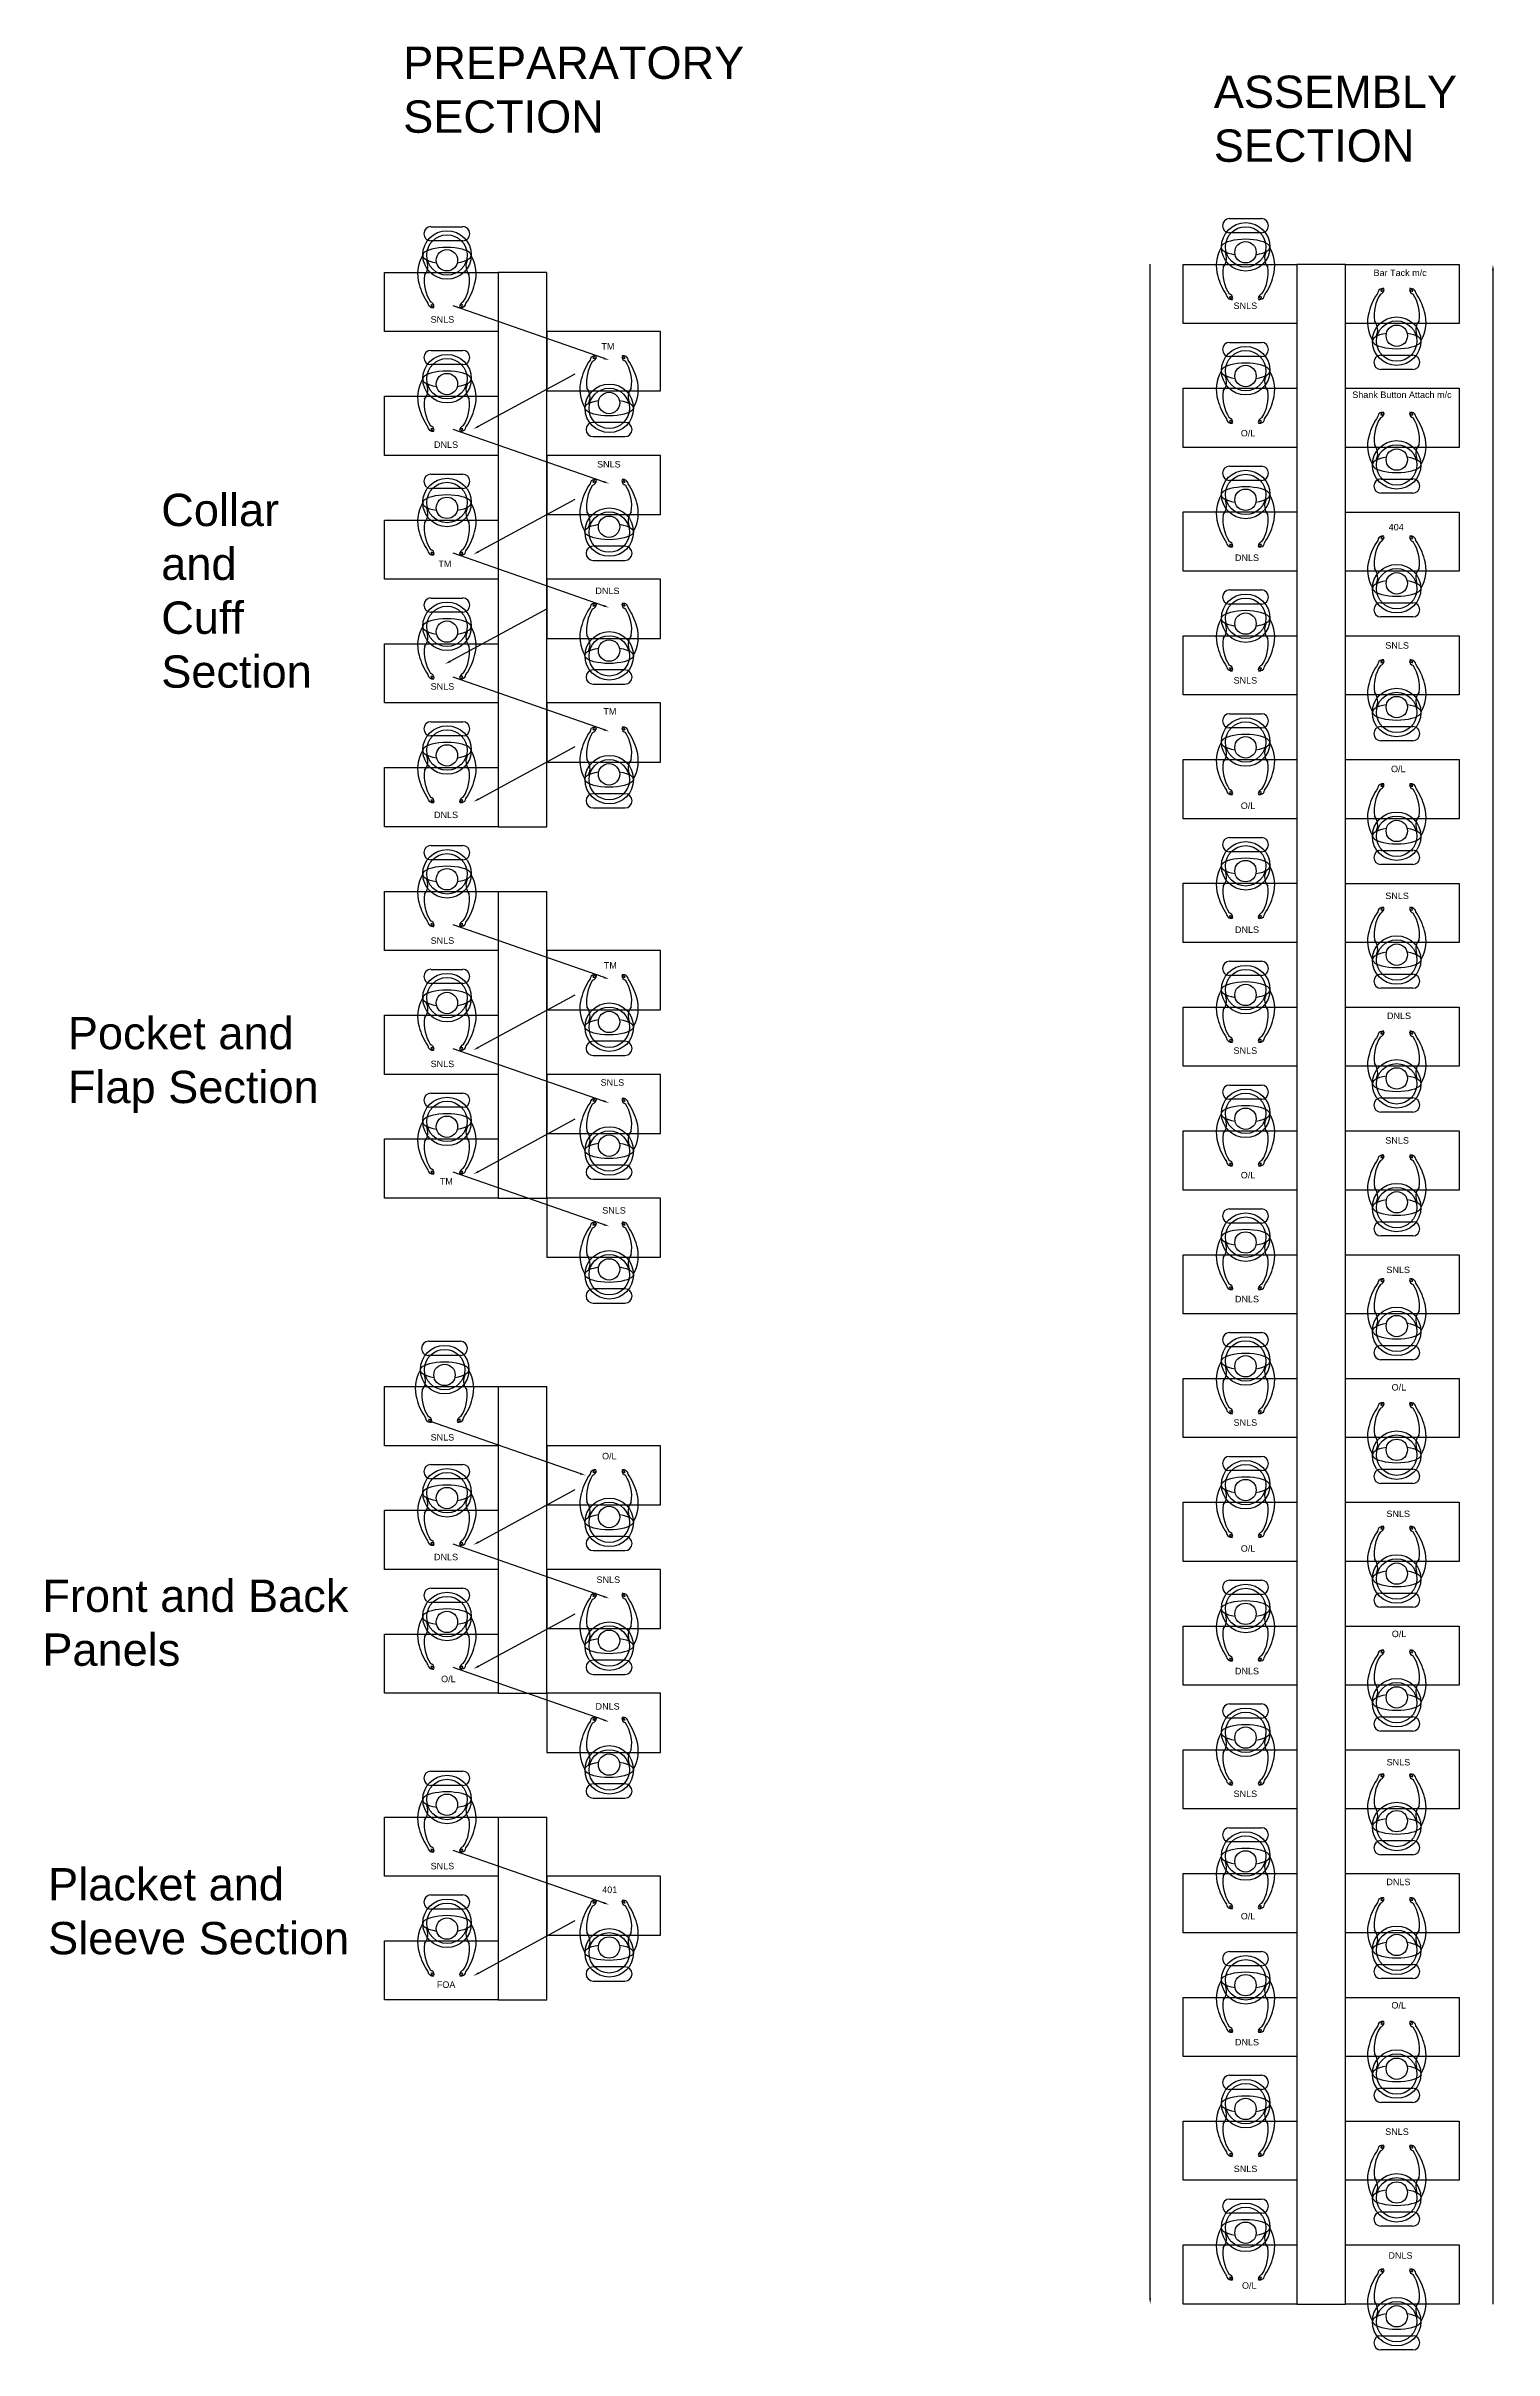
# Model space of a CAD drawing. Header units: feet. Extents: x 2.7 to 47.6, y 13.3 to 84.6.
import ezdxf

# ---------------------------------------------------------------- set-up
doc = ezdxf.new("R2010")
doc.units = ezdxf.units.FT
doc.header["$MEASUREMENT"] = 0
doc.styles.get("Standard").update_dxf_attribs({"font": 'arial.ttf'})

msp = doc.modelspace()

# ---------------------------------------------------------------- texts
at = {"attachment_point": 1}
for s, width, insert, char_height in [('PREPARATORY SECTION', 4.14196, (13.789, 84.561), 1), ('ASSEMBLY SECTION', 5.04238, (38.88, 83.662), 1), ('Bar Tack m/c', 1.76627, (43.825, 77.66), 0.2), ('SNLS', 0.90536, (39.492, 76.641), 0.2), ('SNLS', 0.90536, (14.638, 76.217), 0.2), ('TM', 0.81942, (19.924, 75.384), 0.2), ('Shank Button Attach m/c', 3.07575, (43.166, 73.888), 0.2), ('DNLS', 0.65486, (14.743, 72.344), 0.2), ('O/L', 0.69971, (39.716, 72.698), 0.2), ('SNLS', 0.90536, (19.79, 71.737), 0.2), ('Collar and Cuff Section', 2.06869, (6.3, 70.724), 1), ('404', 0.857, (44.293, 69.791), 0.2), ('TM', 0.81942, (14.879, 68.656), 0.2), ('DNLS', 0.65486, (39.535, 68.845), 0.2), ('DNLS', 0.65486, (19.739, 67.82), 0.2), ('SNLS', 0.90536, (44.19, 66.132), 0.2), ('SNLS', 0.90536, (39.492, 65.049), 0.2), ('SNLS', 0.90536, (14.638, 64.863), 0.2), ('TM', 0.81942, (19.984, 64.09), 0.2), ('O/L', 0.69971, (44.365, 62.309), 0.2), ('DNLS', 0.65486, (14.743, 60.888), 0.2), ('O/L', 0.69971, (39.716, 61.171), 0.2), ('SNLS', 0.90536, (44.19, 58.383), 0.2), ('DNLS', 0.65486, (39.535, 57.337), 0.2), ('SNLS', 0.90536, (14.638, 56.998), 0.2), ('TM', 0.81942, (20, 56.232), 0.2), ('Pocket and Flap Section', 8.66895, (3.409, 54.537), 1), ('DNLS', 0.65486, (44.24, 54.67), 0.2), ('SNLS', 0.90536, (39.492, 53.595), 0.2), ('SNLS', 0.90536, (14.638, 53.183), 0.2), ('SNLS', 0.90536, (19.899, 52.608), 0.2), ('SNLS', 0.90536, (44.19, 50.816), 0.2), ('TM', 0.81942, (14.924, 49.551), 0.2), ('O/L', 0.69971, (39.716, 49.741), 0.2), ('SNLS', 0.90536, (19.95, 48.65), 0.2), ('SNLS', 0.90536, (44.223, 46.81), 0.2), ('DNLS', 0.65486, (39.535, 45.907), 0.2), ('O/L', 0.69971, (44.384, 43.176), 0.2), ('SNLS', 0.90536, (39.492, 42.086), 0.2), ('SNLS', 0.90536, (14.638, 41.629), 0.2), ('O/L', 0.69971, (19.944, 41.048), 0.2), ('SNLS', 0.90536, (44.223, 39.262), 0.2), ('DNLS', 0.65486, (14.743, 37.925), 0.2), ('O/L', 0.69971, (39.716, 38.189), 0.2), ('{\\H5x;Front and Back\\PPanels}', 9.58265, (2.62, 37.126), 0.2), ('SNLS', 0.90536, (19.773, 37.223), 0.2), ('O/L', 0.69971, (44.39, 35.546), 0.2), ('DNLS', 0.65486, (39.535, 34.397), 0.2), ('O/L', 0.69971, (14.963, 34.152), 0.2), ('DNLS', 0.65486, (19.744, 33.305), 0.2), ('SNLS', 0.90536, (44.23, 31.576), 0.2), ('SNLS', 0.90536, (39.492, 30.599), 0.2), ('Placket and \\PSleeve Section', 16.39841, (2.797, 28.2), 1), ('SNLS', 0.90536, (14.638, 28.362), 0.2), ('DNLS', 0.65486, (44.223, 27.871), 0.2), ('401', 0.857, (19.949, 27.631), 0.2), ('O/L', 0.69971, (39.716, 26.812), 0.2), ('FOA', 0.85456, (14.83, 24.693), 0.2), ('O/L', 0.69971, (44.378, 24.055), 0.2), ('DNLS', 0.65486, (39.535, 22.914), 0.2), ('SNLS', 0.90536, (44.186, 20.145), 0.2), ('SNLS', 0.90536, (39.498, 18.995), 0.2), ('DNLS', 0.65486, (44.286, 16.314), 0.2), ('O/L', 0.69971, (39.752, 15.384), 0.2)]:
    msp.add_mtext_dynamic_manual_height_columns(s, width=width, gutter_width=1, heights=[0], dxfattribs=dict(at, insert=insert, char_height=char_height))

# ---------------------------------------------------------------- blocks, each defined once
blk = doc.blocks.new('*U15')
for points in [[(-0.324, 1.624), (0.66, 1.624)], [(0.66, 1.185), (-0.324, 1.185)]]:
    blk.add_lwpolyline(points)
blk.add_lwpolyline([(1.76, -1.624), (-1.76, -1.624), (-1.76, 0.206), (1.76, 0.206)], close=True)
for centre, radius in [((0.174, 0.748), 0.75), ((0.174, 0.748), 0.625), ((0.169, 0.583), 0.331)]:
    blk.add_circle(centre, radius)
for centre, radius, start, end in [((-0.324, 1.404), 0.22, 90, 270), ((0.66, 1.404), 0.22, 270, 90), ((0.393, 0.161), 1.129, 149.56606, 196.49752), ((-0.054, 0.161), 1.129, 343.50248, 30.43394), ((0.7, -0.047), 1.231, 172.13394, 212.40525), ((-0.862, 0.399), 0.441, 321.00842, 27.63253), ((-0.362, -0.047), 1.231, 327.59475, 7.86606), ((1.201, 0.399), 0.441, 152.36747, 218.99158), ((1.171, 0.345), 1.928, 195.15114, 214.43547), ((-0.383, -0.861), 0.161, 4.78741, 74.17112), ((0.722, -0.861), 0.161, 105.82888, 175.21259), ((-0.832, 0.345), 1.928, 325.56453, 344.84886), ((-0.279, -0.735), 0.141, 184.39012, 259.8775), ((-0.303, -0.887), 0.0892, 25.56001, 106.98109), ((-0.2, -0.734), 0.146, 207.51881, 255.3197), ((-0.249, -0.157), 0.719, 265.65598, 270.97748), ((0.642, -0.887), 0.0892, 73.01891, 154.43999), ((0.538, -0.734), 0.146, 284.6803, 332.48119), ((0.587, -0.157), 0.719, 269.02252, 274.34402), ((0.617, -0.735), 0.141, 280.1225, 355.60988)]:
    blk.add_arc(centre, radius, start, end)
blk.add_ellipse((0.169, 0.733), major_axis=(-0.75, 0), ratio=0.333333, start_param=2.015544, end_param=7.409234)
blk = doc.blocks.new('*U16')
at = {"color": 0, "linetype": 'ByBlock', "lineweight": -2, "transparency": 16777216}
for p in [(0, 61.28), (0, 57.45), (0, 53.62), (0, 49.79), (0, 45.96), (0, 42.13), (0, 38.3), (0, 34.47), (0, 30.64), (0, 26.81), (0, 22.98), (0, 19.15), (0, 15.32), (0, 11.49), (0, 7.66), (0, 3.83), (0, 0)]:
    blk.add_blockref('*U15', p, dxfattribs=at)
blk = doc.blocks.new('Arrow')
at = {"linetype": 'ByBlock', "lineweight": -2}
blk.add_lwpolyline([(19.992, 74.917), (15.339, 76.537)], dxfattribs=at)
blk.add_solid([(20.002, 74.945), (20.162, 74.858), (19.982, 74.889)])
blk = doc.blocks.new('arrow 2')
at = {"linetype": 'ByBlock', "lineweight": -2}
blk.add_lwpolyline([(16.121, 72.812), (19.11, 74.436)], dxfattribs=at)
blk.add_solid([(16.136, 72.785), (15.963, 72.726), (16.107, 72.838)])

# ---------------------------------------------------------------- linework, layer by layer
for p, q in [((16.732, 60.42), (18.232, 60.42)), ((16.732, 58.421), (18.232, 58.421)), ((16.732, 48.93), (18.232, 48.93)), ((16.732, 43.101), (18.232, 43.101)), ((16.732, 33.61), (18.232, 33.61)), ((16.732, 29.78), (16.732, 24.12)), ((16.732, 29.779), (18.232, 29.779)), ((18.232, 24.12), (18.232, 29.78)), ((16.732, 24.12), (18.232, 24.12)), ((41.453, 14.71), (42.953, 14.71))]:
    msp.add_line(p, q)
for points in [[(39.369, 79.238), (40.353, 79.238)], [(14.648, 78.988), (15.632, 78.988)], [(15.632, 78.549), (14.648, 78.549)], [(40.353, 78.799), (39.369, 78.799)], [(42.953, 14.71), (42.953, 77.819), (41.453, 77.819), (41.453, 14.71)], [(18.232, 60.42), (18.232, 77.571), (16.732, 77.571), (16.732, 60.42)], [(14.648, 75.158), (15.632, 75.158)], [(39.369, 75.408), (40.353, 75.408)], [(40.353, 74.969), (39.369, 74.969)], [(15.632, 74.719), (14.648, 74.719)], [(20.653, 72.932), (19.669, 72.932)], [(19.669, 72.492), (20.653, 72.492)], [(14.648, 71.328), (15.632, 71.328)], [(39.369, 71.578), (40.353, 71.578)], [(15.632, 70.889), (14.648, 70.889)], [(40.353, 71.139), (39.369, 71.139)], [(20.653, 69.102), (19.669, 69.102)], [(19.669, 68.662), (20.653, 68.662)], [(39.369, 67.748), (40.353, 67.748)], [(14.648, 67.498), (15.632, 67.498)], [(15.632, 67.059), (14.648, 67.059)], [(40.353, 67.309), (39.369, 67.309)], [(20.653, 65.272), (19.669, 65.272)], [(19.669, 64.832), (20.653, 64.832)], [(14.648, 63.668), (15.632, 63.668)], [(39.369, 63.918), (40.353, 63.918)], [(40.353, 63.479), (39.369, 63.479)], [(15.632, 63.229), (14.648, 63.229)], [(20.653, 61.442), (19.669, 61.442)], [(19.669, 61.002), (20.653, 61.002)], [(39.369, 60.088), (40.353, 60.088)], [(14.648, 59.838), (15.632, 59.838)], [(15.632, 59.399), (14.648, 59.399)], [(40.353, 59.649), (39.369, 59.649)], [(16.732, 58.421), (16.732, 48.93)], [(18.232, 48.93), (18.232, 58.421)], [(14.648, 56.008), (15.632, 56.008)], [(39.369, 56.258), (40.353, 56.258)], [(40.353, 55.819), (39.369, 55.819)], [(15.632, 55.569), (14.648, 55.569)], [(20.653, 53.782), (19.669, 53.782)], [(19.669, 53.342), (20.653, 53.342)], [(14.648, 52.178), (15.632, 52.178)], [(39.369, 52.428), (40.353, 52.428)], [(15.632, 51.739), (14.648, 51.739)], [(40.353, 51.989), (39.369, 51.989)], [(20.653, 49.952), (19.669, 49.952)], [(19.669, 49.512), (20.653, 49.512)], [(39.369, 48.598), (40.353, 48.598)], [(39.369, 48.598), (40.353, 48.598)], [(40.353, 48.159), (39.369, 48.159)], [(40.353, 48.159), (39.369, 48.159)], [(20.653, 46.122), (19.669, 46.122)], [(19.669, 45.682), (20.653, 45.682)], [(14.574, 44.5), (15.559, 44.5)], [(39.369, 44.768), (40.353, 44.768)], [(39.369, 44.768), (40.353, 44.768)], [(40.353, 44.329), (39.369, 44.329)], [(40.353, 44.329), (39.369, 44.329)], [(15.559, 44.061), (14.574, 44.061)], [(16.732, 43.101), (16.732, 33.61)], [(18.232, 33.61), (18.232, 43.101)], [(14.648, 40.688), (15.632, 40.688)], [(39.369, 40.938), (40.353, 40.938)], [(39.369, 40.938), (40.353, 40.938)], [(15.632, 40.249), (14.648, 40.249)], [(40.353, 40.499), (39.369, 40.499)], [(40.353, 40.499), (39.369, 40.499)], [(20.653, 38.462), (19.669, 38.462)], [(19.669, 38.022), (20.653, 38.022)], [(39.369, 37.108), (40.353, 37.108)], [(39.369, 37.108), (40.353, 37.108)], [(14.648, 36.858), (15.632, 36.858)], [(15.632, 36.419), (14.648, 36.419)], [(40.353, 36.669), (39.369, 36.669)], [(40.353, 36.669), (39.369, 36.669)], [(20.653, 34.632), (19.669, 34.632)], [(19.669, 34.192), (20.653, 34.192)], [(39.369, 33.278), (40.353, 33.278)], [(40.353, 32.839), (39.369, 32.839)], [(14.648, 31.198), (15.632, 31.198)], [(15.632, 30.759), (14.648, 30.759)], [(20.653, 30.802), (19.669, 30.802)], [(19.669, 30.362), (20.653, 30.362)], [(39.369, 29.448), (40.353, 29.448)], [(40.353, 29.009), (39.369, 29.009)], [(14.648, 27.368), (15.632, 27.368)], [(15.632, 26.929), (14.648, 26.929)], [(20.653, 25.142), (19.669, 25.142)], [(39.369, 25.618), (40.353, 25.618)], [(40.353, 25.179), (39.369, 25.179)], [(19.669, 24.704), (20.653, 24.704)], [(39.369, 21.788), (40.353, 21.788)], [(40.353, 21.349), (39.369, 21.349)], [(39.369, 17.958), (40.353, 17.958)], [(40.353, 17.519), (39.369, 17.519)]]:
    msp.add_lwpolyline(points)
at = {"linetype": 'ByBlock', "lineweight": -2}
for points in [[(36.91, 14.89), (36.91, 77.831)], [(47.522, 77.639), (47.522, 14.702)]]:
    msp.add_lwpolyline(points, dxfattribs=at)
for points in [[(41.453, 75.99), (37.933, 75.99), (37.933, 77.82), (41.453, 77.82)], [(16.732, 75.74), (13.212, 75.74), (13.212, 77.571), (16.732, 77.571)], [(21.753, 75.74), (18.232, 75.74), (18.232, 73.91), (21.753, 73.91)], [(16.732, 71.91), (13.212, 71.91), (13.212, 73.741), (16.732, 73.741)], [(41.453, 72.16), (37.933, 72.16), (37.933, 73.99), (41.453, 73.99)], [(21.753, 71.91), (18.232, 71.91), (18.232, 70.08), (21.753, 70.08)], [(16.732, 68.08), (13.212, 68.08), (13.212, 69.911), (16.732, 69.911)], [(41.453, 68.33), (37.933, 68.33), (37.933, 70.16), (41.453, 70.16)], [(21.753, 68.08), (18.232, 68.08), (18.232, 66.25), (21.753, 66.25)], [(41.453, 64.5), (37.933, 64.5), (37.933, 66.33), (41.453, 66.33)], [(16.732, 64.25), (13.212, 64.25), (13.212, 66.081), (16.732, 66.081)], [(21.753, 64.25), (18.232, 64.25), (18.232, 62.42), (21.753, 62.42)], [(16.732, 60.42), (13.212, 60.42), (13.212, 62.251), (16.732, 62.251)], [(41.453, 60.67), (37.933, 60.67), (37.933, 62.5), (41.453, 62.5)], [(41.453, 56.84), (37.933, 56.84), (37.933, 58.67), (41.453, 58.67)], [(16.732, 56.59), (13.212, 56.59), (13.212, 58.421), (16.732, 58.421)], [(21.753, 56.59), (18.232, 56.59), (18.232, 54.76), (21.753, 54.76)], [(16.732, 52.76), (13.212, 52.76), (13.212, 54.591), (16.732, 54.591)], [(41.453, 53.01), (37.933, 53.01), (37.933, 54.84), (41.453, 54.84)], [(21.753, 52.76), (18.232, 52.76), (18.232, 50.93), (21.753, 50.93)], [(16.732, 48.93), (13.212, 48.93), (13.212, 50.761), (16.732, 50.761)], [(41.453, 49.18), (37.933, 49.18), (37.933, 51.01), (41.453, 51.01)], [(21.753, 48.93), (18.232, 48.93), (18.232, 47.1), (21.753, 47.1)], [(41.453, 45.35), (37.933, 45.35), (37.933, 47.18), (41.453, 47.18)], [(41.453, 45.35), (37.933, 45.35), (37.933, 47.18), (41.453, 47.18)], [(16.732, 41.27), (13.212, 41.27), (13.212, 43.101), (16.732, 43.101)], [(41.453, 41.52), (37.933, 41.52), (37.933, 43.35), (41.453, 43.35)], [(41.453, 41.52), (37.933, 41.52), (37.933, 43.35), (41.453, 43.35)], [(21.753, 41.27), (18.232, 41.27), (18.232, 39.44), (21.753, 39.44)], [(16.732, 37.44), (13.212, 37.44), (13.212, 39.271), (16.732, 39.271)], [(41.453, 37.69), (37.933, 37.69), (37.933, 39.52), (41.453, 39.52)], [(41.453, 37.69), (37.933, 37.69), (37.933, 39.52), (41.453, 39.52)], [(21.753, 37.44), (18.232, 37.44), (18.232, 35.61), (21.753, 35.61)], [(41.453, 33.86), (37.933, 33.86), (37.933, 35.69), (41.453, 35.69)], [(41.453, 33.86), (37.933, 33.86), (37.933, 35.69), (41.453, 35.69)], [(16.732, 33.61), (13.212, 33.61), (13.212, 35.441), (16.732, 35.441)], [(21.753, 33.61), (18.232, 33.61), (18.232, 31.78), (21.753, 31.78)], [(41.453, 30.03), (37.933, 30.03), (37.933, 31.86), (41.453, 31.86)], [(16.732, 27.95), (13.212, 27.95), (13.212, 29.78), (16.732, 29.78)], [(21.753, 27.95), (18.232, 27.95), (18.232, 26.12), (21.753, 26.12)], [(41.453, 26.2), (37.933, 26.2), (37.933, 28.03), (41.453, 28.03)], [(16.732, 24.12), (13.212, 24.12), (13.212, 25.95), (16.732, 25.95)], [(41.453, 22.37), (37.933, 22.37), (37.933, 24.2), (41.453, 24.2)], [(41.453, 18.54), (37.933, 18.54), (37.933, 20.37), (41.453, 20.37)], [(41.453, 14.71), (37.933, 14.71), (37.933, 16.54), (41.453, 16.54)]]:
    msp.add_lwpolyline(points, close=True)
for centre, radius in [((15.146, 78.113), 0.75), ((15.146, 78.113), 0.625), ((39.867, 78.362), 0.75), ((39.867, 78.362), 0.625), ((39.862, 78.197), 0.331), ((15.141, 77.948), 0.331), ((15.146, 74.283), 0.75), ((15.146, 74.283), 0.625), ((39.867, 74.532), 0.75), ((39.867, 74.532), 0.625), ((15.141, 74.118), 0.331), ((39.862, 74.367), 0.331), ((20.167, 73.368), 0.75), ((20.167, 73.368), 0.625), ((20.162, 73.533), 0.331), ((39.867, 70.702), 0.75), ((39.867, 70.702), 0.625), ((15.146, 70.453), 0.75), ((15.146, 70.453), 0.625), ((15.141, 70.288), 0.331), ((39.862, 70.537), 0.331), ((20.167, 69.538), 0.75), ((20.167, 69.538), 0.625), ((20.162, 69.703), 0.331), ((15.146, 66.623), 0.75), ((15.146, 66.623), 0.625), ((39.867, 66.872), 0.75), ((39.867, 66.872), 0.625), ((39.862, 66.707), 0.331), ((15.141, 66.458), 0.331), ((20.167, 65.708), 0.75), ((20.167, 65.708), 0.625), ((20.162, 65.873), 0.331), ((15.146, 62.793), 0.75), ((39.867, 63.042), 0.75), ((39.867, 63.042), 0.625), ((15.146, 62.793), 0.625), ((15.141, 62.628), 0.331), ((39.862, 62.877), 0.331), ((20.167, 61.878), 0.75), ((20.167, 61.878), 0.625), ((20.162, 62.043), 0.331), ((39.867, 59.212), 0.75), ((15.146, 58.963), 0.75), ((15.146, 58.963), 0.625), ((39.867, 59.212), 0.625), ((39.862, 59.047), 0.331), ((15.141, 58.798), 0.331), ((15.146, 55.133), 0.75), ((15.146, 55.133), 0.625), ((39.867, 55.382), 0.75), ((39.867, 55.382), 0.625), ((15.141, 54.968), 0.331), ((20.167, 54.218), 0.75), ((39.862, 55.217), 0.331), ((20.167, 54.218), 0.625), ((20.162, 54.383), 0.331), ((15.146, 51.303), 0.75), ((39.867, 51.552), 0.75), ((39.867, 51.552), 0.625), ((15.146, 51.303), 0.625), ((15.141, 51.138), 0.331), ((39.862, 51.387), 0.331), ((20.167, 50.388), 0.75), ((20.167, 50.388), 0.625), ((20.162, 50.553), 0.331), ((39.867, 47.722), 0.75), ((39.867, 47.722), 0.75), ((39.867, 47.722), 0.625), ((39.867, 47.722), 0.625), ((39.862, 47.557), 0.331), ((39.862, 47.557), 0.331), ((20.167, 46.558), 0.75), ((20.167, 46.558), 0.625), ((20.162, 46.723), 0.331), ((15.073, 43.624), 0.75), ((15.073, 43.624), 0.625), ((39.867, 43.892), 0.75), ((39.867, 43.892), 0.75), ((39.867, 43.892), 0.625), ((39.867, 43.892), 0.625), ((15.068, 43.459), 0.331), ((39.862, 43.727), 0.331), ((39.862, 43.727), 0.331), ((39.867, 40.062), 0.75), ((39.867, 40.062), 0.75), ((39.867, 40.062), 0.625), ((39.867, 40.062), 0.625), ((15.146, 39.813), 0.75), ((15.146, 39.813), 0.625), ((15.141, 39.648), 0.331), ((39.862, 39.897), 0.331), ((39.862, 39.897), 0.331), ((20.167, 38.898), 0.75), ((20.167, 38.898), 0.625), ((20.162, 39.063), 0.331), ((15.146, 35.983), 0.75), ((15.146, 35.983), 0.625), ((39.867, 36.232), 0.75), ((39.867, 36.232), 0.75), ((39.867, 36.232), 0.625), ((39.867, 36.232), 0.625), ((39.862, 36.067), 0.331), ((39.862, 36.067), 0.331), ((15.141, 35.818), 0.331), ((20.167, 35.068), 0.75), ((20.167, 35.068), 0.625), ((20.162, 35.233), 0.331), ((39.867, 32.402), 0.75), ((39.867, 32.402), 0.625), ((39.862, 32.237), 0.331), ((20.167, 31.238), 0.75), ((20.167, 31.238), 0.625), ((20.162, 31.403), 0.331), ((15.146, 30.323), 0.75), ((15.146, 30.323), 0.625), ((15.141, 30.158), 0.331), ((39.867, 28.572), 0.75), ((39.867, 28.572), 0.625), ((39.862, 28.407), 0.331), ((15.146, 26.493), 0.75), ((15.146, 26.493), 0.625), ((15.141, 26.328), 0.331), ((20.167, 25.578), 0.75), ((20.167, 25.578), 0.625), ((20.162, 25.743), 0.331), ((39.867, 24.742), 0.75), ((39.867, 24.742), 0.625), ((39.862, 24.577), 0.331), ((39.867, 20.912), 0.75), ((39.867, 20.912), 0.625), ((39.862, 20.747), 0.331), ((39.867, 17.082), 0.75), ((39.867, 17.082), 0.625), ((39.862, 16.917), 0.331)]:
    msp.add_circle(centre, radius)
for centre, radius, start, end in [((39.369, 79.018), 0.22, 90, 270), ((40.353, 79.018), 0.22, 270, 90), ((14.648, 78.769), 0.22, 90, 270), ((15.632, 78.769), 0.22, 270, 90), ((15.365, 77.526), 1.129, 149.56606, 196.49752), ((14.11, 77.763), 0.441, 321.00842, 27.63253), ((16.173, 77.763), 0.441, 152.36747, 218.99158), ((14.918, 77.526), 1.129, 343.50248, 30.43394), ((40.086, 77.775), 1.129, 149.56606, 196.49752), ((40.393, 77.567), 1.231, 172.13394, 212.40525), ((38.831, 78.013), 0.441, 321.00842, 27.63253), ((39.331, 77.567), 1.231, 327.59475, 7.86606), ((40.894, 78.013), 0.441, 152.36747, 218.99158), ((39.639, 77.775), 1.129, 343.50248, 30.43394), ((16.143, 77.709), 1.928, 195.15114, 214.43547), ((15.672, 77.317), 1.231, 172.13394, 212.40525), ((14.61, 77.317), 1.231, 327.59475, 7.86606), ((14.14, 77.709), 1.928, 325.56453, 344.84886), ((40.864, 77.959), 1.928, 195.15114, 214.43547), ((38.861, 77.959), 1.928, 325.56453, 344.84886), ((14.693, 76.63), 0.141, 184.39012, 259.8775), ((14.589, 76.503), 0.161, 4.78741, 74.17112), ((14.669, 76.478), 0.0892, 25.56001, 106.98109), ((14.772, 76.631), 0.146, 207.51881, 255.3197), ((14.723, 77.208), 0.719, 265.65598, 270.97748), ((15.694, 76.503), 0.161, 105.82888, 175.21259), ((15.614, 76.478), 0.0892, 73.01891, 154.43999), ((15.51, 76.631), 0.146, 284.6803, 332.48119), ((15.56, 77.208), 0.719, 269.02252, 274.34402), ((15.589, 76.63), 0.141, 280.1225, 355.60988), ((39.414, 76.879), 0.141, 184.39012, 259.8775), ((39.31, 76.752), 0.161, 4.78741, 74.17112), ((39.39, 76.727), 0.0892, 25.56001, 106.98109), ((39.494, 76.88), 0.146, 207.51881, 255.3197), ((39.444, 77.457), 0.719, 265.65598, 270.97748), ((40.415, 76.752), 0.161, 105.82888, 175.21259), ((40.335, 76.727), 0.0892, 73.01891, 154.43999), ((40.231, 76.88), 0.146, 284.6803, 332.48119), ((40.281, 77.457), 0.719, 269.02252, 274.34402), ((40.31, 76.879), 0.141, 280.1225, 355.60988), ((14.648, 74.939), 0.22, 90, 270), ((15.632, 74.939), 0.22, 270, 90), ((21.164, 73.772), 1.928, 145.56453, 164.84886), ((19.714, 74.851), 0.141, 100.1225, 175.60988), ((19.61, 74.978), 0.161, 285.82888, 355.21259), ((19.793, 74.85), 0.146, 104.6803, 152.48119), ((19.689, 75.003), 0.0892, 253.01891, 334.43999), ((19.744, 74.273), 0.719, 89.02252, 94.34402), ((20.635, 75.003), 0.0892, 205.56001, 286.98109), ((20.714, 74.978), 0.161, 184.78741, 254.17112), ((20.58, 74.273), 0.719, 85.65598, 90.97748), ((20.531, 74.85), 0.146, 27.51881, 75.3197), ((20.61, 74.851), 0.141, 4.39012, 79.8775), ((19.16, 73.772), 1.928, 15.15114, 34.43547), ((39.369, 75.188), 0.22, 90, 270), ((40.353, 75.188), 0.22, 270, 90), ((15.365, 73.696), 1.129, 149.56606, 196.49752), ((14.11, 73.933), 0.441, 321.00842, 27.63253), ((16.173, 73.933), 0.441, 152.36747, 218.99158), ((14.918, 73.696), 1.129, 343.50248, 30.43394), ((20.385, 73.955), 1.129, 163.50248, 210.43394), ((20.693, 74.164), 1.231, 147.59475, 187.86606), ((19.631, 74.164), 1.231, 352.13394, 32.40525), ((19.938, 73.955), 1.129, 329.56606, 16.49752), ((40.086, 73.945), 1.129, 149.56606, 196.49752), ((38.831, 74.183), 0.441, 321.00842, 27.63253), ((40.894, 74.183), 0.441, 152.36747, 218.99158), ((39.639, 73.945), 1.129, 343.50248, 30.43394), ((15.672, 73.487), 1.231, 172.13394, 212.40525), ((14.61, 73.487), 1.231, 327.59475, 7.86606), ((19.131, 73.718), 0.441, 332.36747, 38.99158), ((21.193, 73.718), 0.441, 141.00842, 207.63253), ((40.864, 74.129), 1.928, 195.15114, 214.43547), ((40.393, 73.737), 1.231, 172.13394, 212.40525), ((39.331, 73.737), 1.231, 327.59475, 7.86606), ((38.861, 74.129), 1.928, 325.56453, 344.84886), ((16.143, 73.879), 1.928, 195.15114, 214.43547), ((14.693, 72.8), 0.141, 184.39012, 259.8775), ((14.589, 72.673), 0.161, 4.78741, 74.17112), ((14.669, 72.648), 0.0892, 25.56001, 106.98109), ((14.772, 72.801), 0.146, 207.51881, 255.3197), ((15.694, 72.673), 0.161, 105.82888, 175.21259), ((15.614, 72.648), 0.0892, 73.01891, 154.43999), ((15.51, 72.801), 0.146, 284.6803, 332.48119), ((15.589, 72.8), 0.141, 280.1225, 355.60988), ((14.14, 73.879), 1.928, 325.56453, 344.84886), ((19.669, 72.712), 0.22, 90, 270), ((20.653, 72.712), 0.22, 270, 90), ((39.414, 73.049), 0.141, 184.39012, 259.8775), ((39.31, 72.922), 0.161, 4.78741, 74.17112), ((39.39, 72.897), 0.0892, 25.56001, 106.98109), ((39.494, 73.05), 0.146, 207.51881, 255.3197), ((39.444, 73.627), 0.719, 265.65598, 270.97748), ((40.415, 72.922), 0.161, 105.82888, 175.21259), ((40.335, 72.897), 0.0892, 73.01891, 154.43999), ((40.231, 73.05), 0.146, 284.6803, 332.48119), ((40.281, 73.627), 0.719, 269.02252, 274.34402), ((40.31, 73.049), 0.141, 280.1225, 355.60988), ((14.723, 73.378), 0.719, 265.65598, 270.97748), ((15.56, 73.378), 0.719, 269.02252, 274.34402), ((14.648, 71.109), 0.22, 90, 270), ((15.632, 71.109), 0.22, 270, 90), ((39.369, 71.358), 0.22, 90, 270), ((40.353, 71.358), 0.22, 270, 90), ((21.164, 69.942), 1.928, 145.56453, 164.84886), ((20.693, 70.334), 1.231, 147.59475, 187.86606), ((19.714, 71.021), 0.141, 100.1225, 175.60988), ((19.61, 71.148), 0.161, 285.82888, 355.21259), ((19.793, 71.02), 0.146, 104.6803, 152.48119), ((19.689, 71.173), 0.0892, 253.01891, 334.43999), ((19.744, 70.443), 0.719, 89.02252, 94.34402), ((20.635, 71.173), 0.0892, 205.56001, 286.98109), ((20.714, 71.148), 0.161, 184.78741, 254.17112), ((20.58, 70.443), 0.719, 85.65598, 90.97748), ((20.531, 71.02), 0.146, 27.51881, 75.3197), ((20.61, 71.021), 0.141, 4.39012, 79.8775), ((19.631, 70.334), 1.231, 352.13394, 32.40525), ((19.16, 69.942), 1.928, 15.15114, 34.43547), ((40.086, 70.115), 1.129, 149.56606, 196.49752), ((39.639, 70.115), 1.129, 343.50248, 30.43394), ((15.365, 69.866), 1.129, 149.56606, 196.49752), ((14.11, 70.103), 0.441, 321.00842, 27.63253), ((16.173, 70.103), 0.441, 152.36747, 218.99158), ((14.918, 69.866), 1.129, 343.50248, 30.43394), ((20.385, 70.125), 1.129, 163.50248, 210.43394), ((19.131, 69.888), 0.441, 332.36747, 38.99158), ((21.193, 69.888), 0.441, 141.00842, 207.63253), ((19.938, 70.125), 1.129, 329.56606, 16.49752), ((40.393, 69.907), 1.231, 172.13394, 212.40525), ((38.831, 70.353), 0.441, 321.00842, 27.63253), ((39.331, 69.907), 1.231, 327.59475, 7.86606), ((40.894, 70.353), 0.441, 152.36747, 218.99158), ((16.143, 70.049), 1.928, 195.15114, 214.43547), ((15.672, 69.657), 1.231, 172.13394, 212.40525), ((14.61, 69.657), 1.231, 327.59475, 7.86606), ((14.14, 70.049), 1.928, 325.56453, 344.84886), ((40.864, 70.299), 1.928, 195.15114, 214.43547), ((39.414, 69.219), 0.141, 184.39012, 259.8775), ((39.31, 69.092), 0.161, 4.78741, 74.17112), ((39.39, 69.067), 0.0892, 25.56001, 106.98109), ((39.494, 69.22), 0.146, 207.51881, 255.3197), ((40.415, 69.092), 0.161, 105.82888, 175.21259), ((40.335, 69.067), 0.0892, 73.01891, 154.43999), ((40.231, 69.22), 0.146, 284.6803, 332.48119), ((40.31, 69.219), 0.141, 280.1225, 355.60988), ((38.861, 70.299), 1.928, 325.56453, 344.84886), ((14.693, 68.97), 0.141, 184.39012, 259.8775), ((14.589, 68.843), 0.161, 4.78741, 74.17112), ((14.669, 68.818), 0.0892, 25.56001, 106.98109), ((14.772, 68.971), 0.146, 207.51881, 255.3197), ((14.723, 69.548), 0.719, 265.65598, 270.97748), ((15.694, 68.843), 0.161, 105.82888, 175.21259), ((15.614, 68.818), 0.0892, 73.01891, 154.43999), ((15.51, 68.971), 0.146, 284.6803, 332.48119), ((15.56, 69.548), 0.719, 269.02252, 274.34402), ((15.589, 68.97), 0.141, 280.1225, 355.60988), ((19.669, 68.882), 0.22, 90, 270), ((20.653, 68.882), 0.22, 270, 90), ((39.444, 69.797), 0.719, 265.65598, 270.97748), ((40.281, 69.797), 0.719, 269.02252, 274.34402), ((39.369, 67.528), 0.22, 90, 270), ((40.353, 67.528), 0.22, 270, 90), ((14.648, 67.279), 0.22, 90, 270), ((15.632, 67.279), 0.22, 270, 90), ((21.164, 66.112), 1.928, 145.56453, 164.84886), ((20.693, 66.504), 1.231, 147.59475, 187.86606), ((19.714, 67.191), 0.141, 100.1225, 175.60988), ((19.61, 67.318), 0.161, 285.82888, 355.21259), ((19.793, 67.19), 0.146, 104.6803, 152.48119), ((19.689, 67.343), 0.0892, 253.01891, 334.43999), ((19.744, 66.613), 0.719, 89.02252, 94.34402), ((20.635, 67.343), 0.0892, 205.56001, 286.98109), ((20.714, 67.318), 0.161, 184.78741, 254.17112), ((20.58, 66.613), 0.719, 85.65598, 90.97748), ((20.531, 67.19), 0.146, 27.51881, 75.3197), ((20.61, 67.191), 0.141, 4.39012, 79.8775), ((19.631, 66.504), 1.231, 352.13394, 32.40525), ((19.16, 66.112), 1.928, 15.15114, 34.43547), ((15.365, 66.036), 1.129, 149.56606, 196.49752), ((14.11, 66.273), 0.441, 321.00842, 27.63253), ((16.173, 66.273), 0.441, 152.36747, 218.99158), ((14.918, 66.036), 1.129, 343.50248, 30.43394), ((20.385, 66.295), 1.129, 163.50248, 210.43394), ((19.131, 66.058), 0.441, 332.36747, 38.99158), ((21.193, 66.058), 0.441, 141.00842, 207.63253), ((19.938, 66.295), 1.129, 329.56606, 16.49752), ((40.086, 66.285), 1.129, 149.56606, 196.49752), ((38.831, 66.523), 0.441, 321.00842, 27.63253), ((40.894, 66.523), 0.441, 152.36747, 218.99158), ((39.639, 66.285), 1.129, 343.50248, 30.43394), ((16.143, 66.219), 1.928, 195.15114, 214.43547), ((15.672, 65.827), 1.231, 172.13394, 212.40525), ((14.61, 65.827), 1.231, 327.59475, 7.86606), ((14.14, 66.219), 1.928, 325.56453, 344.84886), ((40.864, 66.469), 1.928, 195.15114, 214.43547), ((40.393, 66.077), 1.231, 172.13394, 212.40525), ((39.331, 66.077), 1.231, 327.59475, 7.86606), ((38.861, 66.469), 1.928, 325.56453, 344.84886), ((14.693, 65.14), 0.141, 184.39012, 259.8775), ((14.589, 65.013), 0.161, 4.78741, 74.17112), ((14.669, 64.988), 0.0892, 25.56001, 106.98109), ((14.772, 65.141), 0.146, 207.51881, 255.3197), ((14.723, 65.718), 0.719, 265.65598, 270.97748), ((15.694, 65.013), 0.161, 105.82888, 175.21259), ((15.614, 64.988), 0.0892, 73.01891, 154.43999), ((15.51, 65.141), 0.146, 284.6803, 332.48119), ((15.56, 65.718), 0.719, 269.02252, 274.34402), ((15.589, 65.14), 0.141, 280.1225, 355.60988), ((19.669, 65.052), 0.22, 90, 270), ((20.653, 65.052), 0.22, 270, 90), ((39.414, 65.389), 0.141, 184.39012, 259.8775), ((39.31, 65.262), 0.161, 4.78741, 74.17112), ((39.39, 65.237), 0.0892, 25.56001, 106.98109), ((39.494, 65.39), 0.146, 207.51881, 255.3197), ((39.444, 65.967), 0.719, 265.65598, 270.97748), ((40.415, 65.262), 0.161, 105.82888, 175.21259), ((40.335, 65.237), 0.0892, 73.01891, 154.43999), ((40.231, 65.39), 0.146, 284.6803, 332.48119), ((40.281, 65.967), 0.719, 269.02252, 274.34402), ((40.31, 65.389), 0.141, 280.1225, 355.60988), ((14.648, 63.449), 0.22, 90, 270), ((15.632, 63.449), 0.22, 270, 90), ((19.714, 63.361), 0.141, 100.1225, 175.60988), ((19.61, 63.488), 0.161, 285.82888, 355.21259), ((19.793, 63.36), 0.146, 104.6803, 152.48119), ((19.689, 63.513), 0.0892, 253.01891, 334.43999), ((19.744, 62.783), 0.719, 89.02252, 94.34402), ((20.635, 63.513), 0.0892, 205.56001, 286.98109), ((20.714, 63.488), 0.161, 184.78741, 254.17112), ((20.58, 62.783), 0.719, 85.65598, 90.97748), ((20.531, 63.36), 0.146, 27.51881, 75.3197), ((20.61, 63.361), 0.141, 4.39012, 79.8775), ((39.369, 63.698), 0.22, 90, 270), ((40.353, 63.698), 0.22, 270, 90), ((15.365, 62.206), 1.129, 149.56606, 196.49752), ((14.918, 62.206), 1.129, 343.50248, 30.43394), ((20.385, 62.465), 1.129, 163.50248, 210.43394), ((21.164, 62.282), 1.928, 145.56453, 164.84886), ((20.693, 62.674), 1.231, 147.59475, 187.86606), ((19.631, 62.674), 1.231, 352.13394, 32.40525), ((19.16, 62.282), 1.928, 15.15114, 34.43547), ((19.938, 62.465), 1.129, 329.56606, 16.49752), ((40.086, 62.455), 1.129, 149.56606, 196.49752), ((38.831, 62.693), 0.441, 321.00842, 27.63253), ((40.894, 62.693), 0.441, 152.36747, 218.99158), ((39.639, 62.455), 1.129, 343.50248, 30.43394), ((15.672, 61.997), 1.231, 172.13394, 212.40525), ((14.11, 62.443), 0.441, 321.00842, 27.63253), ((14.61, 61.997), 1.231, 327.59475, 7.86606), ((16.173, 62.443), 0.441, 152.36747, 218.99158), ((19.131, 62.228), 0.441, 332.36747, 38.99158), ((21.193, 62.228), 0.441, 141.00842, 207.63253), ((40.864, 62.639), 1.928, 195.15114, 214.43547), ((40.393, 62.247), 1.231, 172.13394, 212.40525), ((39.331, 62.247), 1.231, 327.59475, 7.86606), ((38.861, 62.639), 1.928, 325.56453, 344.84886), ((16.143, 62.389), 1.928, 195.15114, 214.43547), ((14.589, 61.183), 0.161, 4.78741, 74.17112), ((15.694, 61.183), 0.161, 105.82888, 175.21259), ((14.14, 62.389), 1.928, 325.56453, 344.84886), ((19.669, 61.222), 0.22, 90, 270), ((20.653, 61.222), 0.22, 270, 90), ((39.414, 61.559), 0.141, 184.39012, 259.8775), ((39.31, 61.432), 0.161, 4.78741, 74.17112), ((39.39, 61.407), 0.0892, 25.56001, 106.98109), ((39.494, 61.56), 0.146, 207.51881, 255.3197), ((39.444, 62.137), 0.719, 265.65598, 270.97748), ((40.415, 61.432), 0.161, 105.82888, 175.21259), ((40.335, 61.407), 0.0892, 73.01891, 154.43999), ((40.231, 61.56), 0.146, 284.6803, 332.48119), ((40.281, 62.137), 0.719, 269.02252, 274.34402), ((40.31, 61.559), 0.141, 280.1225, 355.60988), ((14.693, 61.31), 0.141, 184.39012, 259.8775), ((14.669, 61.158), 0.0892, 25.56001, 106.98109), ((14.772, 61.311), 0.146, 207.51881, 255.3197), ((14.723, 61.888), 0.719, 265.65598, 270.97748), ((15.614, 61.158), 0.0892, 73.01891, 154.43999), ((15.51, 61.311), 0.146, 284.6803, 332.48119), ((15.56, 61.888), 0.719, 269.02252, 274.34402), ((15.589, 61.31), 0.141, 280.1225, 355.60988), ((39.369, 59.868), 0.22, 90, 270), ((40.353, 59.868), 0.22, 270, 90), ((14.648, 59.619), 0.22, 90, 270), ((15.632, 59.619), 0.22, 270, 90), ((40.086, 58.625), 1.129, 149.56606, 196.49752), ((39.639, 58.625), 1.129, 343.50248, 30.43394), ((15.365, 58.376), 1.129, 149.56606, 196.49752), ((14.11, 58.613), 0.441, 321.00842, 27.63253), ((16.173, 58.613), 0.441, 152.36747, 218.99158), ((14.918, 58.376), 1.129, 343.50248, 30.43394), ((40.393, 58.417), 1.231, 172.13394, 212.40525), ((38.831, 58.863), 0.441, 321.00842, 27.63253), ((39.331, 58.417), 1.231, 327.59475, 7.86606), ((40.894, 58.863), 0.441, 152.36747, 218.99158), ((16.143, 58.559), 1.928, 195.15114, 214.43547), ((15.672, 58.167), 1.231, 172.13394, 212.40525), ((14.61, 58.167), 1.231, 327.59475, 7.86606), ((14.14, 58.559), 1.928, 325.56453, 344.84886), ((40.864, 58.809), 1.928, 195.15114, 214.43547), ((39.31, 57.602), 0.161, 4.78741, 74.17112), ((40.415, 57.602), 0.161, 105.82888, 175.21259), ((38.861, 58.809), 1.928, 325.56453, 344.84886), ((14.693, 57.48), 0.141, 184.39012, 259.8775), ((14.589, 57.353), 0.161, 4.78741, 74.17112), ((14.669, 57.328), 0.0892, 25.56001, 106.98109), ((14.772, 57.481), 0.146, 207.51881, 255.3197), ((14.723, 58.058), 0.719, 265.65598, 270.97748), ((15.694, 57.353), 0.161, 105.82888, 175.21259), ((15.614, 57.328), 0.0892, 73.01891, 154.43999), ((15.51, 57.481), 0.146, 284.6803, 332.48119), ((15.56, 58.058), 0.719, 269.02252, 274.34402), ((15.589, 57.48), 0.141, 280.1225, 355.60988), ((39.414, 57.729), 0.141, 184.39012, 259.8775), ((39.39, 57.577), 0.0892, 25.56001, 106.98109), ((39.494, 57.73), 0.146, 207.51881, 255.3197), ((39.444, 58.307), 0.719, 265.65598, 270.97748), ((40.335, 57.577), 0.0892, 73.01891, 154.43999), ((40.231, 57.73), 0.146, 284.6803, 332.48119), ((40.281, 58.307), 0.719, 269.02252, 274.34402), ((40.31, 57.729), 0.141, 280.1225, 355.60988), ((14.648, 55.789), 0.22, 90, 270), ((15.632, 55.789), 0.22, 270, 90), ((21.164, 54.622), 1.928, 145.56453, 164.84886), ((20.693, 55.014), 1.231, 147.59475, 187.86606), ((19.714, 55.701), 0.141, 100.1225, 175.60988), ((19.61, 55.828), 0.161, 285.82888, 355.21259), ((19.793, 55.7), 0.146, 104.6803, 152.48119), ((19.689, 55.853), 0.0892, 253.01891, 334.43999), ((19.744, 55.123), 0.719, 89.02252, 94.34402), ((20.635, 55.853), 0.0892, 205.56001, 286.98109), ((20.714, 55.828), 0.161, 184.78741, 254.17112), ((20.58, 55.123), 0.719, 85.65598, 90.97748), ((20.531, 55.7), 0.146, 27.51881, 75.3197), ((20.61, 55.701), 0.141, 4.39012, 79.8775), ((19.631, 55.014), 1.231, 352.13394, 32.40525), ((19.16, 54.622), 1.928, 15.15114, 34.43547), ((39.369, 56.038), 0.22, 90, 270), ((40.353, 56.038), 0.22, 270, 90), ((15.365, 54.546), 1.129, 149.56606, 196.49752), ((14.11, 54.783), 0.441, 321.00842, 27.63253), ((16.173, 54.783), 0.441, 152.36747, 218.99158), ((14.918, 54.546), 1.129, 343.50248, 30.43394), ((20.385, 54.805), 1.129, 163.50248, 210.43394), ((19.938, 54.805), 1.129, 329.56606, 16.49752), ((40.086, 54.795), 1.129, 149.56606, 196.49752), ((38.831, 55.033), 0.441, 321.00842, 27.63253), ((40.894, 55.033), 0.441, 152.36747, 218.99158), ((39.639, 54.795), 1.129, 343.50248, 30.43394), ((16.143, 54.729), 1.928, 195.15114, 214.43547), ((15.672, 54.337), 1.231, 172.13394, 212.40525), ((14.61, 54.337), 1.231, 327.59475, 7.86606), ((14.14, 54.729), 1.928, 325.56453, 344.84886), ((19.131, 54.568), 0.441, 332.36747, 38.99158), ((21.193, 54.568), 0.441, 141.00842, 207.63253), ((40.864, 54.979), 1.928, 195.15114, 214.43547), ((40.393, 54.587), 1.231, 172.13394, 212.40525), ((39.331, 54.587), 1.231, 327.59475, 7.86606), ((38.861, 54.979), 1.928, 325.56453, 344.84886), ((14.693, 53.65), 0.141, 184.39012, 259.8775), ((14.589, 53.523), 0.161, 4.78741, 74.17112), ((14.669, 53.498), 0.0892, 25.56001, 106.98109), ((14.772, 53.651), 0.146, 207.51881, 255.3197), ((14.723, 54.228), 0.719, 265.65598, 270.97748), ((15.694, 53.523), 0.161, 105.82888, 175.21259), ((15.614, 53.498), 0.0892, 73.01891, 154.43999), ((15.51, 53.651), 0.146, 284.6803, 332.48119), ((15.56, 54.228), 0.719, 269.02252, 274.34402), ((15.589, 53.65), 0.141, 280.1225, 355.60988), ((19.669, 53.562), 0.22, 90, 270), ((20.653, 53.562), 0.22, 270, 90), ((39.414, 53.899), 0.141, 184.39012, 259.8775), ((39.31, 53.772), 0.161, 4.78741, 74.17112), ((39.39, 53.747), 0.0892, 25.56001, 106.98109), ((39.494, 53.9), 0.146, 207.51881, 255.3197), ((39.444, 54.477), 0.719, 265.65598, 270.97748), ((40.415, 53.772), 0.161, 105.82888, 175.21259), ((40.335, 53.747), 0.0892, 73.01891, 154.43999), ((40.231, 53.9), 0.146, 284.6803, 332.48119), ((40.281, 54.477), 0.719, 269.02252, 274.34402), ((40.31, 53.899), 0.141, 280.1225, 355.60988), ((14.648, 51.959), 0.22, 90, 270), ((15.632, 51.959), 0.22, 270, 90), ((39.369, 52.208), 0.22, 90, 270), ((40.353, 52.208), 0.22, 270, 90), ((21.164, 50.792), 1.928, 145.56453, 164.84886), ((20.693, 51.184), 1.231, 147.59475, 187.86606), ((19.714, 51.871), 0.141, 100.1225, 175.60988), ((19.61, 51.998), 0.161, 285.82888, 355.21259), ((19.793, 51.87), 0.146, 104.6803, 152.48119), ((19.689, 52.023), 0.0892, 253.01891, 334.43999), ((19.744, 51.293), 0.719, 89.02252, 94.34402), ((20.635, 52.023), 0.0892, 205.56001, 286.98109), ((20.714, 51.998), 0.161, 184.78741, 254.17112), ((20.58, 51.293), 0.719, 85.65598, 90.97748), ((20.531, 51.87), 0.146, 27.51881, 75.3197), ((20.61, 51.871), 0.141, 4.39012, 79.8775), ((19.631, 51.184), 1.231, 352.13394, 32.40525), ((19.16, 50.792), 1.928, 15.15114, 34.43547), ((40.086, 50.965), 1.129, 149.56606, 196.49752), ((38.831, 51.203), 0.441, 321.00842, 27.63253), ((40.894, 51.203), 0.441, 152.36747, 218.99158), ((39.639, 50.965), 1.129, 343.50248, 30.43394), ((15.365, 50.716), 1.129, 149.56606, 196.49752), ((15.672, 50.507), 1.231, 172.13394, 212.40525), ((14.11, 50.953), 0.441, 321.00842, 27.63253), ((14.61, 50.507), 1.231, 327.59475, 7.86606), ((16.173, 50.953), 0.441, 152.36747, 218.99158), ((14.918, 50.716), 1.129, 343.50248, 30.43394), ((20.385, 50.975), 1.129, 163.50248, 210.43394), ((19.131, 50.738), 0.441, 332.36747, 38.99158), ((21.193, 50.738), 0.441, 141.00842, 207.63253), ((19.938, 50.975), 1.129, 329.56606, 16.49752), ((40.864, 51.149), 1.928, 195.15114, 214.43547), ((40.393, 50.757), 1.231, 172.13394, 212.40525), ((39.331, 50.757), 1.231, 327.59475, 7.86606), ((38.861, 51.149), 1.928, 325.56453, 344.84886), ((16.143, 50.899), 1.928, 195.15114, 214.43547), ((14.14, 50.899), 1.928, 325.56453, 344.84886), ((19.669, 49.732), 0.22, 90, 270), ((20.653, 49.732), 0.22, 270, 90), ((39.414, 50.069), 0.141, 184.39012, 259.8775), ((39.31, 49.942), 0.161, 4.78741, 74.17112), ((39.39, 49.917), 0.0892, 25.56001, 106.98109), ((39.494, 50.07), 0.146, 207.51881, 255.3197), ((39.444, 50.647), 0.719, 265.65598, 270.97748), ((40.415, 49.942), 0.161, 105.82888, 175.21259), ((40.335, 49.917), 0.0892, 73.01891, 154.43999), ((40.231, 50.07), 0.146, 284.6803, 332.48119), ((40.281, 50.647), 0.719, 269.02252, 274.34402), ((40.31, 50.069), 0.141, 280.1225, 355.60988), ((14.693, 49.82), 0.141, 184.39012, 259.8775), ((14.589, 49.693), 0.161, 4.78741, 74.17112), ((14.669, 49.668), 0.0892, 25.56001, 106.98109), ((14.772, 49.821), 0.146, 207.51881, 255.3197), ((14.723, 50.398), 0.719, 265.65598, 270.97748), ((15.694, 49.693), 0.161, 105.82888, 175.21259), ((15.614, 49.668), 0.0892, 73.01891, 154.43999), ((15.51, 49.821), 0.146, 284.6803, 332.48119), ((15.56, 50.398), 0.719, 269.02252, 274.34402), ((15.589, 49.82), 0.141, 280.1225, 355.60988), ((39.369, 48.378), 0.22, 90, 270), ((39.369, 48.378), 0.22, 90, 270), ((40.353, 48.378), 0.22, 270, 90), ((40.353, 48.378), 0.22, 270, 90), ((21.164, 46.962), 1.928, 145.56453, 164.84886), ((20.693, 47.354), 1.231, 147.59475, 187.86606), ((19.714, 48.041), 0.141, 100.1225, 175.60988), ((19.61, 48.168), 0.161, 285.82888, 355.21259), ((19.793, 48.04), 0.146, 104.6803, 152.48119), ((19.689, 48.193), 0.0892, 253.01891, 334.43999), ((19.744, 47.463), 0.719, 89.02252, 94.34402), ((20.635, 48.193), 0.0892, 205.56001, 286.98109), ((20.714, 48.168), 0.161, 184.78741, 254.17112), ((20.58, 47.463), 0.719, 85.65598, 90.97748), ((20.531, 48.04), 0.146, 27.51881, 75.3197), ((20.61, 48.041), 0.141, 4.39012, 79.8775), ((19.631, 47.354), 1.231, 352.13394, 32.40525), ((19.16, 46.962), 1.928, 15.15114, 34.43547), ((20.385, 47.145), 1.129, 163.50248, 210.43394), ((19.131, 46.908), 0.441, 332.36747, 38.99158), ((21.193, 46.908), 0.441, 141.00842, 207.63253), ((19.938, 47.145), 1.129, 329.56606, 16.49752), ((40.086, 47.135), 1.129, 149.56606, 196.49752), ((40.086, 47.135), 1.129, 149.56606, 196.49752), ((40.393, 46.927), 1.231, 172.13394, 212.40525), ((40.393, 46.927), 1.231, 172.13394, 212.40525), ((38.831, 47.373), 0.441, 321.00842, 27.63253), ((38.831, 47.373), 0.441, 321.00842, 27.63253), ((39.331, 46.927), 1.231, 327.59475, 7.86606), ((39.331, 46.927), 1.231, 327.59475, 7.86606), ((40.894, 47.373), 0.441, 152.36747, 218.99158), ((40.894, 47.373), 0.441, 152.36747, 218.99158), ((39.639, 47.135), 1.129, 343.50248, 30.43394), ((39.639, 47.135), 1.129, 343.50248, 30.43394), ((40.864, 47.319), 1.928, 195.15114, 214.43547), ((40.864, 47.319), 1.928, 195.15114, 214.43547), ((38.861, 47.319), 1.928, 325.56453, 344.84886), ((38.861, 47.319), 1.928, 325.56453, 344.84886), ((19.669, 45.902), 0.22, 90, 270), ((20.653, 45.902), 0.22, 270, 90), ((39.414, 46.239), 0.141, 184.39012, 259.8775), ((39.414, 46.239), 0.141, 184.39012, 259.8775), ((39.31, 46.112), 0.161, 4.78741, 74.17112), ((39.31, 46.112), 0.161, 4.78741, 74.17112), ((39.39, 46.087), 0.0892, 25.56001, 106.98109), ((39.39, 46.087), 0.0892, 25.56001, 106.98109), ((39.494, 46.24), 0.146, 207.51881, 255.3197), ((39.494, 46.24), 0.146, 207.51881, 255.3197), ((39.444, 46.817), 0.719, 265.65598, 270.97748), ((39.444, 46.817), 0.719, 265.65598, 270.97748), ((40.415, 46.112), 0.161, 105.82888, 175.21259), ((40.415, 46.112), 0.161, 105.82888, 175.21259), ((40.335, 46.087), 0.0892, 73.01891, 154.43999), ((40.335, 46.087), 0.0892, 73.01891, 154.43999), ((40.231, 46.24), 0.146, 284.6803, 332.48119), ((40.231, 46.24), 0.146, 284.6803, 332.48119), ((40.281, 46.817), 0.719, 269.02252, 274.34402), ((40.281, 46.817), 0.719, 269.02252, 274.34402), ((40.31, 46.239), 0.141, 280.1225, 355.60988), ((40.31, 46.239), 0.141, 280.1225, 355.60988), ((14.574, 44.28), 0.22, 90, 270), ((15.559, 44.28), 0.22, 270, 90), ((39.369, 44.548), 0.22, 90, 270), ((39.369, 44.548), 0.22, 90, 270), ((40.353, 44.548), 0.22, 270, 90), ((40.353, 44.548), 0.22, 270, 90), ((15.291, 43.037), 1.129, 149.56606, 196.49752), ((14.844, 43.037), 1.129, 343.50248, 30.43394), ((40.086, 43.305), 1.129, 149.56606, 196.49752), ((40.086, 43.305), 1.129, 149.56606, 196.49752), ((38.831, 43.543), 0.441, 321.00842, 27.63253), ((38.831, 43.543), 0.441, 321.00842, 27.63253), ((40.894, 43.543), 0.441, 152.36747, 218.99158), ((40.894, 43.543), 0.441, 152.36747, 218.99158), ((39.639, 43.305), 1.129, 343.50248, 30.43394), ((39.639, 43.305), 1.129, 343.50248, 30.43394), ((15.599, 42.829), 1.231, 172.13394, 212.40525), ((14.037, 43.275), 0.441, 321.00842, 27.63253), ((14.537, 42.829), 1.231, 327.59475, 7.86606), ((16.099, 43.275), 0.441, 152.36747, 218.99158), ((40.864, 43.489), 1.928, 195.15114, 214.43547), ((40.864, 43.489), 1.928, 195.15114, 214.43547), ((40.393, 43.097), 1.231, 172.13394, 212.40525), ((40.393, 43.097), 1.231, 172.13394, 212.40525), ((39.331, 43.097), 1.231, 327.59475, 7.86606), ((39.331, 43.097), 1.231, 327.59475, 7.86606), ((38.861, 43.489), 1.928, 325.56453, 344.84886), ((38.861, 43.489), 1.928, 325.56453, 344.84886), ((16.069, 43.221), 1.928, 195.15114, 214.43547), ((14.62, 42.141), 0.141, 184.39012, 259.8775), ((14.516, 42.015), 0.161, 4.78741, 74.17112), ((14.595, 41.99), 0.0892, 25.56001, 106.98109), ((14.699, 42.142), 0.146, 207.51881, 255.3197), ((15.62, 42.015), 0.161, 105.82888, 175.21259), ((15.541, 41.99), 0.0892, 73.01891, 154.43999), ((15.437, 42.142), 0.146, 284.6803, 332.48119), ((15.516, 42.141), 0.141, 280.1225, 355.60988), ((14.066, 43.221), 1.928, 325.56453, 344.84886), ((39.414, 42.409), 0.141, 184.39012, 259.8775), ((39.414, 42.409), 0.141, 184.39012, 259.8775), ((39.31, 42.282), 0.161, 4.78741, 74.17112), ((39.31, 42.282), 0.161, 4.78741, 74.17112), ((39.39, 42.257), 0.0892, 25.56001, 106.98109), ((39.39, 42.257), 0.0892, 25.56001, 106.98109), ((39.494, 42.41), 0.146, 207.51881, 255.3197), ((39.494, 42.41), 0.146, 207.51881, 255.3197), ((39.444, 42.987), 0.719, 265.65598, 270.97748), ((39.444, 42.987), 0.719, 265.65598, 270.97748), ((40.415, 42.282), 0.161, 105.82888, 175.21259), ((40.415, 42.282), 0.161, 105.82888, 175.21259), ((40.335, 42.257), 0.0892, 73.01891, 154.43999), ((40.335, 42.257), 0.0892, 73.01891, 154.43999), ((40.231, 42.41), 0.146, 284.6803, 332.48119), ((40.231, 42.41), 0.146, 284.6803, 332.48119), ((40.281, 42.987), 0.719, 269.02252, 274.34402), ((40.281, 42.987), 0.719, 269.02252, 274.34402), ((40.31, 42.409), 0.141, 280.1225, 355.60988), ((40.31, 42.409), 0.141, 280.1225, 355.60988), ((14.65, 42.72), 0.719, 265.65598, 270.97748), ((15.486, 42.72), 0.719, 269.02252, 274.34402), ((14.648, 40.469), 0.22, 90, 270), ((15.632, 40.469), 0.22, 270, 90), ((39.369, 40.718), 0.22, 90, 270), ((39.369, 40.718), 0.22, 90, 270), ((40.353, 40.718), 0.22, 270, 90), ((40.353, 40.718), 0.22, 270, 90), ((21.164, 39.302), 1.928, 145.56453, 164.84886), ((20.693, 39.694), 1.231, 147.59475, 187.86606), ((19.714, 40.381), 0.141, 100.1225, 175.60988), ((19.61, 40.508), 0.161, 285.82888, 355.21259), ((19.793, 40.38), 0.146, 104.6803, 152.48119), ((19.689, 40.533), 0.0892, 253.01891, 334.43999), ((19.744, 39.803), 0.719, 89.02252, 94.34402), ((20.635, 40.533), 0.0892, 205.56001, 286.98109), ((20.714, 40.508), 0.161, 184.78741, 254.17112), ((20.58, 39.803), 0.719, 85.65598, 90.97748), ((20.531, 40.38), 0.146, 27.51881, 75.3197), ((20.61, 40.381), 0.141, 4.39012, 79.8775), ((19.631, 39.694), 1.231, 352.13394, 32.40525), ((19.16, 39.302), 1.928, 15.15114, 34.43547), ((40.086, 39.475), 1.129, 149.56606, 196.49752), ((40.086, 39.475), 1.129, 149.56606, 196.49752), ((39.639, 39.475), 1.129, 343.50248, 30.43394), ((39.639, 39.475), 1.129, 343.50248, 30.43394), ((15.365, 39.226), 1.129, 149.56606, 196.49752), ((14.11, 39.463), 0.441, 321.00842, 27.63253), ((16.173, 39.463), 0.441, 152.36747, 218.99158), ((14.918, 39.226), 1.129, 343.50248, 30.43394), ((20.385, 39.485), 1.129, 163.50248, 210.43394), ((19.131, 39.248), 0.441, 332.36747, 38.99158), ((21.193, 39.248), 0.441, 141.00842, 207.63253), ((19.938, 39.485), 1.129, 329.56606, 16.49752), ((40.393, 39.267), 1.231, 172.13394, 212.40525), ((40.393, 39.267), 1.231, 172.13394, 212.40525), ((38.831, 39.713), 0.441, 321.00842, 27.63253), ((38.831, 39.713), 0.441, 321.00842, 27.63253), ((39.331, 39.267), 1.231, 327.59475, 7.86606), ((39.331, 39.267), 1.231, 327.59475, 7.86606), ((40.894, 39.713), 0.441, 152.36747, 218.99158), ((40.894, 39.713), 0.441, 152.36747, 218.99158), ((16.143, 39.409), 1.928, 195.15114, 214.43547), ((15.672, 39.017), 1.231, 172.13394, 212.40525), ((14.61, 39.017), 1.231, 327.59475, 7.86606), ((14.14, 39.409), 1.928, 325.56453, 344.84886), ((40.864, 39.659), 1.928, 195.15114, 214.43547), ((40.864, 39.659), 1.928, 195.15114, 214.43547), ((39.414, 38.579), 0.141, 184.39012, 259.8775), ((39.414, 38.579), 0.141, 184.39012, 259.8775), ((39.31, 38.452), 0.161, 4.78741, 74.17112), ((39.31, 38.452), 0.161, 4.78741, 74.17112), ((39.39, 38.427), 0.0892, 25.56001, 106.98109), ((39.39, 38.427), 0.0892, 25.56001, 106.98109), ((39.494, 38.58), 0.146, 207.51881, 255.3197), ((39.494, 38.58), 0.146, 207.51881, 255.3197), ((40.415, 38.452), 0.161, 105.82888, 175.21259), ((40.415, 38.452), 0.161, 105.82888, 175.21259), ((40.335, 38.427), 0.0892, 73.01891, 154.43999), ((40.335, 38.427), 0.0892, 73.01891, 154.43999), ((40.231, 38.58), 0.146, 284.6803, 332.48119), ((40.231, 38.58), 0.146, 284.6803, 332.48119), ((40.31, 38.579), 0.141, 280.1225, 355.60988), ((40.31, 38.579), 0.141, 280.1225, 355.60988), ((38.861, 39.659), 1.928, 325.56453, 344.84886), ((38.861, 39.659), 1.928, 325.56453, 344.84886), ((14.693, 38.33), 0.141, 184.39012, 259.8775), ((14.589, 38.203), 0.161, 4.78741, 74.17112), ((14.669, 38.178), 0.0892, 25.56001, 106.98109), ((14.772, 38.331), 0.146, 207.51881, 255.3197), ((14.723, 38.908), 0.719, 265.65598, 270.97748), ((15.694, 38.203), 0.161, 105.82888, 175.21259), ((15.614, 38.178), 0.0892, 73.01891, 154.43999), ((15.51, 38.331), 0.146, 284.6803, 332.48119), ((15.56, 38.908), 0.719, 269.02252, 274.34402), ((15.589, 38.33), 0.141, 280.1225, 355.60988), ((19.669, 38.242), 0.22, 90, 270), ((20.653, 38.242), 0.22, 270, 90), ((39.444, 39.157), 0.719, 265.65598, 270.97748), ((39.444, 39.157), 0.719, 265.65598, 270.97748), ((40.281, 39.157), 0.719, 269.02252, 274.34402), ((40.281, 39.157), 0.719, 269.02252, 274.34402), ((39.369, 36.888), 0.22, 90, 270), ((39.369, 36.888), 0.22, 90, 270), ((40.353, 36.888), 0.22, 270, 90), ((40.353, 36.888), 0.22, 270, 90), ((14.648, 36.639), 0.22, 90, 270), ((15.632, 36.639), 0.22, 270, 90), ((21.164, 35.472), 1.928, 145.56453, 164.84886), ((20.693, 35.864), 1.231, 147.59475, 187.86606), ((19.714, 36.551), 0.141, 100.1225, 175.60988), ((19.61, 36.678), 0.161, 285.82888, 355.21259), ((19.793, 36.55), 0.146, 104.6803, 152.48119), ((19.689, 36.703), 0.0892, 253.01891, 334.43999), ((19.744, 35.973), 0.719, 89.02252, 94.34402), ((20.635, 36.703), 0.0892, 205.56001, 286.98109), ((20.714, 36.678), 0.161, 184.78741, 254.17112), ((20.58, 35.973), 0.719, 85.65598, 90.97748), ((20.531, 36.55), 0.146, 27.51881, 75.3197), ((20.61, 36.551), 0.141, 4.39012, 79.8775), ((19.631, 35.864), 1.231, 352.13394, 32.40525), ((19.16, 35.472), 1.928, 15.15114, 34.43547), ((15.365, 35.396), 1.129, 149.56606, 196.49752), ((14.11, 35.633), 0.441, 321.00842, 27.63253), ((16.173, 35.633), 0.441, 152.36747, 218.99158), ((14.918, 35.396), 1.129, 343.50248, 30.43394), ((20.385, 35.655), 1.129, 163.50248, 210.43394), ((19.131, 35.418), 0.441, 332.36747, 38.99158), ((21.193, 35.418), 0.441, 141.00842, 207.63253), ((19.938, 35.655), 1.129, 329.56606, 16.49752), ((40.086, 35.645), 1.129, 149.56606, 196.49752), ((40.086, 35.645), 1.129, 149.56606, 196.49752), ((38.831, 35.883), 0.441, 321.00842, 27.63253), ((38.831, 35.883), 0.441, 321.00842, 27.63253), ((40.894, 35.883), 0.441, 152.36747, 218.99158), ((40.894, 35.883), 0.441, 152.36747, 218.99158), ((39.639, 35.645), 1.129, 343.50248, 30.43394), ((39.639, 35.645), 1.129, 343.50248, 30.43394), ((16.143, 35.579), 1.928, 195.15114, 214.43547), ((15.672, 35.187), 1.231, 172.13394, 212.40525), ((14.61, 35.187), 1.231, 327.59475, 7.86606), ((14.14, 35.579), 1.928, 325.56453, 344.84886), ((40.864, 35.829), 1.928, 195.15114, 214.43547), ((40.864, 35.829), 1.928, 195.15114, 214.43547), ((40.393, 35.437), 1.231, 172.13394, 212.40525), ((40.393, 35.437), 1.231, 172.13394, 212.40525), ((39.331, 35.437), 1.231, 327.59475, 7.86606), ((39.331, 35.437), 1.231, 327.59475, 7.86606), ((38.861, 35.829), 1.928, 325.56453, 344.84886), ((38.861, 35.829), 1.928, 325.56453, 344.84886), ((14.693, 34.5), 0.141, 184.39012, 259.8775), ((14.589, 34.373), 0.161, 4.78741, 74.17112), ((14.669, 34.348), 0.0892, 25.56001, 106.98109), ((14.772, 34.501), 0.146, 207.51881, 255.3197), ((14.723, 35.078), 0.719, 265.65598, 270.97748), ((15.694, 34.373), 0.161, 105.82888, 175.21259), ((15.614, 34.348), 0.0892, 73.01891, 154.43999), ((15.51, 34.501), 0.146, 284.6803, 332.48119), ((15.56, 35.078), 0.719, 269.02252, 274.34402), ((15.589, 34.5), 0.141, 280.1225, 355.60988), ((19.669, 34.412), 0.22, 90, 270), ((20.653, 34.412), 0.22, 270, 90), ((39.414, 34.749), 0.141, 184.39012, 259.8775), ((39.414, 34.749), 0.141, 184.39012, 259.8775), ((39.31, 34.622), 0.161, 4.78741, 74.17112), ((39.31, 34.622), 0.161, 4.78741, 74.17112), ((39.39, 34.597), 0.0892, 25.56001, 106.98109), ((39.39, 34.597), 0.0892, 25.56001, 106.98109), ((39.494, 34.75), 0.146, 207.51881, 255.3197), ((39.494, 34.75), 0.146, 207.51881, 255.3197), ((39.444, 35.327), 0.719, 265.65598, 270.97748), ((39.444, 35.327), 0.719, 265.65598, 270.97748), ((40.415, 34.622), 0.161, 105.82888, 175.21259), ((40.415, 34.622), 0.161, 105.82888, 175.21259), ((40.335, 34.597), 0.0892, 73.01891, 154.43999), ((40.335, 34.597), 0.0892, 73.01891, 154.43999), ((40.231, 34.75), 0.146, 284.6803, 332.48119), ((40.231, 34.75), 0.146, 284.6803, 332.48119), ((40.281, 35.327), 0.719, 269.02252, 274.34402), ((40.281, 35.327), 0.719, 269.02252, 274.34402), ((40.31, 34.749), 0.141, 280.1225, 355.60988), ((40.31, 34.749), 0.141, 280.1225, 355.60988), ((19.714, 32.721), 0.141, 100.1225, 175.60988), ((19.61, 32.848), 0.161, 285.82888, 355.21259), ((19.793, 32.72), 0.146, 104.6803, 152.48119), ((19.689, 32.873), 0.0892, 253.01891, 334.43999), ((19.744, 32.143), 0.719, 89.02252, 94.34402), ((20.635, 32.873), 0.0892, 205.56001, 286.98109), ((20.714, 32.848), 0.161, 184.78741, 254.17112), ((20.58, 32.143), 0.719, 85.65598, 90.97748), ((20.531, 32.72), 0.146, 27.51881, 75.3197), ((20.61, 32.721), 0.141, 4.39012, 79.8775), ((39.369, 33.058), 0.22, 90, 270), ((40.353, 33.058), 0.22, 270, 90), ((20.385, 31.825), 1.129, 163.50248, 210.43394), ((21.164, 31.642), 1.928, 145.56453, 164.84886), ((20.693, 32.034), 1.231, 147.59475, 187.86606), ((19.631, 32.034), 1.231, 352.13394, 32.40525), ((19.16, 31.642), 1.928, 15.15114, 34.43547), ((19.938, 31.825), 1.129, 329.56606, 16.49752), ((40.086, 31.815), 1.129, 149.56606, 196.49752), ((38.831, 32.053), 0.441, 321.00842, 27.63253), ((40.894, 32.053), 0.441, 152.36747, 218.99158), ((39.639, 31.815), 1.129, 343.50248, 30.43394), ((19.131, 31.588), 0.441, 332.36747, 38.99158), ((21.193, 31.588), 0.441, 141.00842, 207.63253), ((40.864, 31.999), 1.928, 195.15114, 214.43547), ((40.393, 31.607), 1.231, 172.13394, 212.40525), ((39.331, 31.607), 1.231, 327.59475, 7.86606), ((38.861, 31.999), 1.928, 325.56453, 344.84886), ((14.648, 30.979), 0.22, 90, 270), ((15.632, 30.979), 0.22, 270, 90), ((19.669, 30.582), 0.22, 90, 270), ((20.653, 30.582), 0.22, 270, 90), ((39.414, 30.919), 0.141, 184.39012, 259.8775), ((39.31, 30.792), 0.161, 4.78741, 74.17112), ((39.39, 30.767), 0.0892, 25.56001, 106.98109), ((39.494, 30.92), 0.146, 207.51881, 255.3197), ((39.444, 31.497), 0.719, 265.65598, 270.97748), ((40.415, 30.792), 0.161, 105.82888, 175.21259), ((40.335, 30.767), 0.0892, 73.01891, 154.43999), ((40.231, 30.92), 0.146, 284.6803, 332.48119), ((40.281, 31.497), 0.719, 269.02252, 274.34402), ((40.31, 30.919), 0.141, 280.1225, 355.60988), ((15.365, 29.736), 1.129, 149.56606, 196.49752), ((14.11, 29.973), 0.441, 321.00842, 27.63253), ((16.173, 29.973), 0.441, 152.36747, 218.99158), ((14.918, 29.736), 1.129, 343.50248, 30.43394), ((16.143, 29.919), 1.928, 195.15114, 214.43547), ((15.672, 29.527), 1.231, 172.13394, 212.40525), ((14.61, 29.527), 1.231, 327.59475, 7.86606), ((14.14, 29.919), 1.928, 325.56453, 344.84886), ((39.369, 29.228), 0.22, 90, 270), ((40.353, 29.228), 0.22, 270, 90), ((14.693, 28.84), 0.141, 184.39012, 259.8775), ((14.589, 28.713), 0.161, 4.78741, 74.17112), ((14.669, 28.688), 0.0892, 25.56001, 106.98109), ((14.772, 28.841), 0.146, 207.51881, 255.3197), ((14.723, 29.418), 0.719, 265.65598, 270.97748), ((15.694, 28.713), 0.161, 105.82888, 175.21259), ((15.614, 28.688), 0.0892, 73.01891, 154.43999), ((15.51, 28.841), 0.146, 284.6803, 332.48119), ((15.56, 29.418), 0.719, 269.02252, 274.34402), ((15.589, 28.84), 0.141, 280.1225, 355.60988), ((40.086, 27.985), 1.129, 149.56606, 196.49752), ((39.639, 27.985), 1.129, 343.50248, 30.43394), ((40.393, 27.777), 1.231, 172.13394, 212.40525), ((38.831, 28.223), 0.441, 321.00842, 27.63253), ((39.331, 27.777), 1.231, 327.59475, 7.86606), ((40.894, 28.223), 0.441, 152.36747, 218.99158), ((14.648, 27.149), 0.22, 90, 270), ((15.632, 27.149), 0.22, 270, 90), ((19.714, 27.061), 0.141, 100.1225, 175.60988), ((19.61, 27.188), 0.161, 285.82888, 355.21259), ((19.793, 27.06), 0.146, 104.6803, 152.48119), ((19.689, 27.213), 0.0892, 253.01891, 334.43999), ((19.744, 26.483), 0.719, 89.02252, 94.34402), ((20.635, 27.213), 0.0892, 205.56001, 286.98109), ((20.714, 27.188), 0.161, 184.78741, 254.17112), ((20.58, 26.483), 0.719, 85.65598, 90.97748), ((20.531, 27.06), 0.146, 27.51881, 75.3197), ((20.61, 27.061), 0.141, 4.39012, 79.8775), ((40.864, 28.169), 1.928, 195.15114, 214.43547), ((39.31, 26.962), 0.161, 4.78741, 74.17112), ((40.415, 26.962), 0.161, 105.82888, 175.21259), ((38.861, 28.169), 1.928, 325.56453, 344.84886), ((15.365, 25.906), 1.129, 149.56606, 196.49752), ((14.918, 25.906), 1.129, 343.50248, 30.43394), ((20.385, 26.165), 1.129, 163.50248, 210.43394), ((21.164, 25.982), 1.928, 145.56453, 164.84886), ((20.693, 26.373), 1.231, 147.59475, 187.86606), ((19.631, 26.373), 1.231, 352.13394, 32.40525), ((19.16, 25.982), 1.928, 15.15114, 34.43547), ((19.938, 26.165), 1.129, 329.56606, 16.49752), ((39.414, 27.089), 0.141, 184.39012, 259.8775), ((39.39, 26.937), 0.0892, 25.56001, 106.98109), ((39.494, 27.09), 0.146, 207.51881, 255.3197), ((39.444, 27.667), 0.719, 265.65598, 270.97748), ((40.335, 26.937), 0.0892, 73.01891, 154.43999), ((40.231, 27.09), 0.146, 284.6803, 332.48119), ((40.281, 27.667), 0.719, 269.02252, 274.34402), ((40.31, 27.089), 0.141, 280.1225, 355.60988), ((15.672, 25.697), 1.231, 172.13394, 212.40525), ((14.11, 26.143), 0.441, 321.00842, 27.63253), ((14.61, 25.697), 1.231, 327.59475, 7.86606), ((16.173, 26.143), 0.441, 152.36747, 218.99158), ((19.131, 25.928), 0.441, 332.36747, 38.99158), ((21.193, 25.928), 0.441, 141.00842, 207.63253), ((16.143, 26.089), 1.928, 195.15114, 214.43547), ((14.693, 25.01), 0.141, 184.39012, 259.8775), ((14.589, 24.883), 0.161, 4.78741, 74.17112), ((15.694, 24.883), 0.161, 105.82888, 175.21259), ((15.589, 25.01), 0.141, 280.1225, 355.60988), ((14.14, 26.089), 1.928, 325.56453, 344.84886), ((19.669, 24.924), 0.22, 90, 270), ((20.653, 24.924), 0.22, 270, 90), ((39.369, 25.398), 0.22, 90, 270), ((40.353, 25.398), 0.22, 270, 90), ((14.669, 24.858), 0.0892, 25.56001, 106.98109), ((14.772, 25.011), 0.146, 207.51881, 255.3197), ((14.723, 25.588), 0.719, 265.65598, 270.97748), ((15.614, 24.858), 0.0892, 73.01891, 154.43999), ((15.51, 25.011), 0.146, 284.6803, 332.48119), ((15.56, 25.588), 0.719, 269.02252, 274.34402), ((40.086, 24.155), 1.129, 149.56606, 196.49752), ((38.831, 24.393), 0.441, 321.00842, 27.63253), ((40.894, 24.393), 0.441, 152.36747, 218.99158), ((39.639, 24.155), 1.129, 343.50248, 30.43394), ((40.864, 24.339), 1.928, 195.15114, 214.43547), ((40.393, 23.947), 1.231, 172.13394, 212.40525), ((39.331, 23.947), 1.231, 327.59475, 7.86606), ((38.861, 24.339), 1.928, 325.56453, 344.84886), ((39.414, 23.259), 0.141, 184.39012, 259.8775), ((39.31, 23.132), 0.161, 4.78741, 74.17112), ((39.39, 23.107), 0.0892, 25.56001, 106.98109), ((39.494, 23.26), 0.146, 207.51881, 255.3197), ((39.444, 23.837), 0.719, 265.65598, 270.97748), ((40.415, 23.132), 0.161, 105.82888, 175.21259), ((40.335, 23.107), 0.0892, 73.01891, 154.43999), ((40.231, 23.26), 0.146, 284.6803, 332.48119), ((40.281, 23.837), 0.719, 269.02252, 274.34402), ((40.31, 23.259), 0.141, 280.1225, 355.60988), ((39.369, 21.568), 0.22, 90, 270), ((40.353, 21.568), 0.22, 270, 90), ((40.086, 20.325), 1.129, 149.56606, 196.49752), ((38.831, 20.563), 0.441, 321.00842, 27.63253), ((40.894, 20.563), 0.441, 152.36747, 218.99158), ((39.639, 20.325), 1.129, 343.50248, 30.43394), ((40.864, 20.509), 1.928, 195.15114, 214.43547), ((40.393, 20.117), 1.231, 172.13394, 212.40525), ((39.331, 20.117), 1.231, 327.59475, 7.86606), ((38.861, 20.509), 1.928, 325.56453, 344.84886), ((39.414, 19.429), 0.141, 184.39012, 259.8775), ((39.31, 19.302), 0.161, 4.78741, 74.17112), ((39.39, 19.277), 0.0892, 25.56001, 106.98109), ((39.494, 19.43), 0.146, 207.51881, 255.3197), ((39.444, 20.007), 0.719, 265.65598, 270.97748), ((40.415, 19.302), 0.161, 105.82888, 175.21259), ((40.335, 19.277), 0.0892, 73.01891, 154.43999), ((40.231, 19.43), 0.146, 284.6803, 332.48119), ((40.281, 20.007), 0.719, 269.02252, 274.34402), ((40.31, 19.429), 0.141, 280.1225, 355.60988), ((39.369, 17.738), 0.22, 90, 270), ((40.353, 17.738), 0.22, 270, 90), ((40.086, 16.495), 1.129, 149.56606, 196.49752), ((40.393, 16.287), 1.231, 172.13394, 212.40525), ((38.831, 16.733), 0.441, 321.00842, 27.63253), ((39.331, 16.287), 1.231, 327.59475, 7.86606), ((40.894, 16.733), 0.441, 152.36747, 218.99158), ((39.639, 16.495), 1.129, 343.50248, 30.43394), ((40.864, 16.679), 1.928, 195.15114, 214.43547), ((38.861, 16.679), 1.928, 325.56453, 344.84886), ((39.414, 15.599), 0.141, 184.39012, 259.8775), ((39.31, 15.472), 0.161, 4.78741, 74.17112), ((39.39, 15.447), 0.0892, 25.56001, 106.98109), ((39.494, 15.6), 0.146, 207.51881, 255.3197), ((39.444, 16.177), 0.719, 265.65598, 270.97748), ((40.415, 15.472), 0.161, 105.82888, 175.21259), ((40.335, 15.447), 0.0892, 73.01891, 154.43999), ((40.231, 15.6), 0.146, 284.6803, 332.48119), ((40.281, 16.177), 0.719, 269.02252, 274.34402), ((40.31, 15.599), 0.141, 280.1225, 355.60988)]:
    msp.add_arc(centre, radius, start, end)
for centre in [(39.862, 78.347), (15.141, 78.098), (15.141, 74.268), (39.862, 74.517), (15.141, 70.438), (39.862, 70.687), (39.862, 66.857), (15.141, 66.608), (15.141, 62.778), (39.862, 63.027), (15.141, 58.948), (39.862, 59.197), (39.862, 55.367), (15.141, 55.118), (15.141, 51.288), (39.862, 51.537), (39.862, 47.707), (39.862, 47.707), (15.068, 43.609), (39.862, 43.877), (39.862, 43.877), (15.141, 39.798), (39.862, 40.047), (39.862, 40.047), (39.862, 36.217), (39.862, 36.217), (15.141, 35.968), (39.862, 32.387), (15.141, 30.308), (39.862, 28.557), (15.141, 26.478), (39.862, 24.727), (39.862, 20.897), (39.862, 17.067)]:
    msp.add_ellipse(centre, major_axis=(-0.75, 0), ratio=0.333333, start_param=2.015544, end_param=7.409234)
at = {"extrusion": (0, 0, -1)}
for centre in [(20.162, 73.383), (20.162, 69.553), (20.162, 65.723), (20.162, 61.893), (20.162, 54.233), (20.162, 50.403), (20.162, 46.573), (20.162, 38.913), (20.162, 35.083), (20.162, 31.253), (20.162, 25.593)]:
    msp.add_ellipse(centre, major_axis=(-0.75, 0), ratio=0.333333, start_param=2.015544, end_param=7.409234, dxfattribs=at)
for points in [[(47.492, 77.639), (47.522, 77.819), (47.552, 77.639)], [(36.94, 14.89), (36.91, 14.71), (36.88, 14.89)]]:
    msp.add_solid(points)

# ---------------------------------------------------------------- block references
at = {"rotation": 180}
msp.add_blockref('*U16', (44.714, 76.195), dxfattribs=at)
for name, p in [('Arrow', (0, 0)), ('arrow 2', (0, 0)), ('Arrow', (0, -3.82)), ('arrow 2', (0, -3.879)), ('Arrow', (0, -7.656)), ('arrow 2', (-0.877, -7.271)), ('Arrow', (0, -11.489)), ('arrow 2', (0, -11.534)), ('Arrow', (0, -19.154)), ('arrow 2', (0, -19.216)), ('Arrow', (0, -22.983)), ('arrow 2', (0, -23.056)), ('Arrow', (0, -26.802)), ('Arrow', (-0.731, -34.509)), ('arrow 2', (0, -34.523)), ('Arrow', (0, -38.313)), ('arrow 2', (0, -38.364)), ('Arrow', (0, -42.133)), ('Arrow', (0, -47.791)), ('arrow 2', (0, -47.861))]:
    msp.add_blockref(name, p)

msp.set_redraw_order([(e.dxf.handle, doc.entitydb.next_handle()) for e in msp.query("TEXT MTEXT ATTDEF DIMENSION ARC_DIMENSION")])  # texts and dimensions are drawn at this point

doc.saveas('drawing.dxf')
